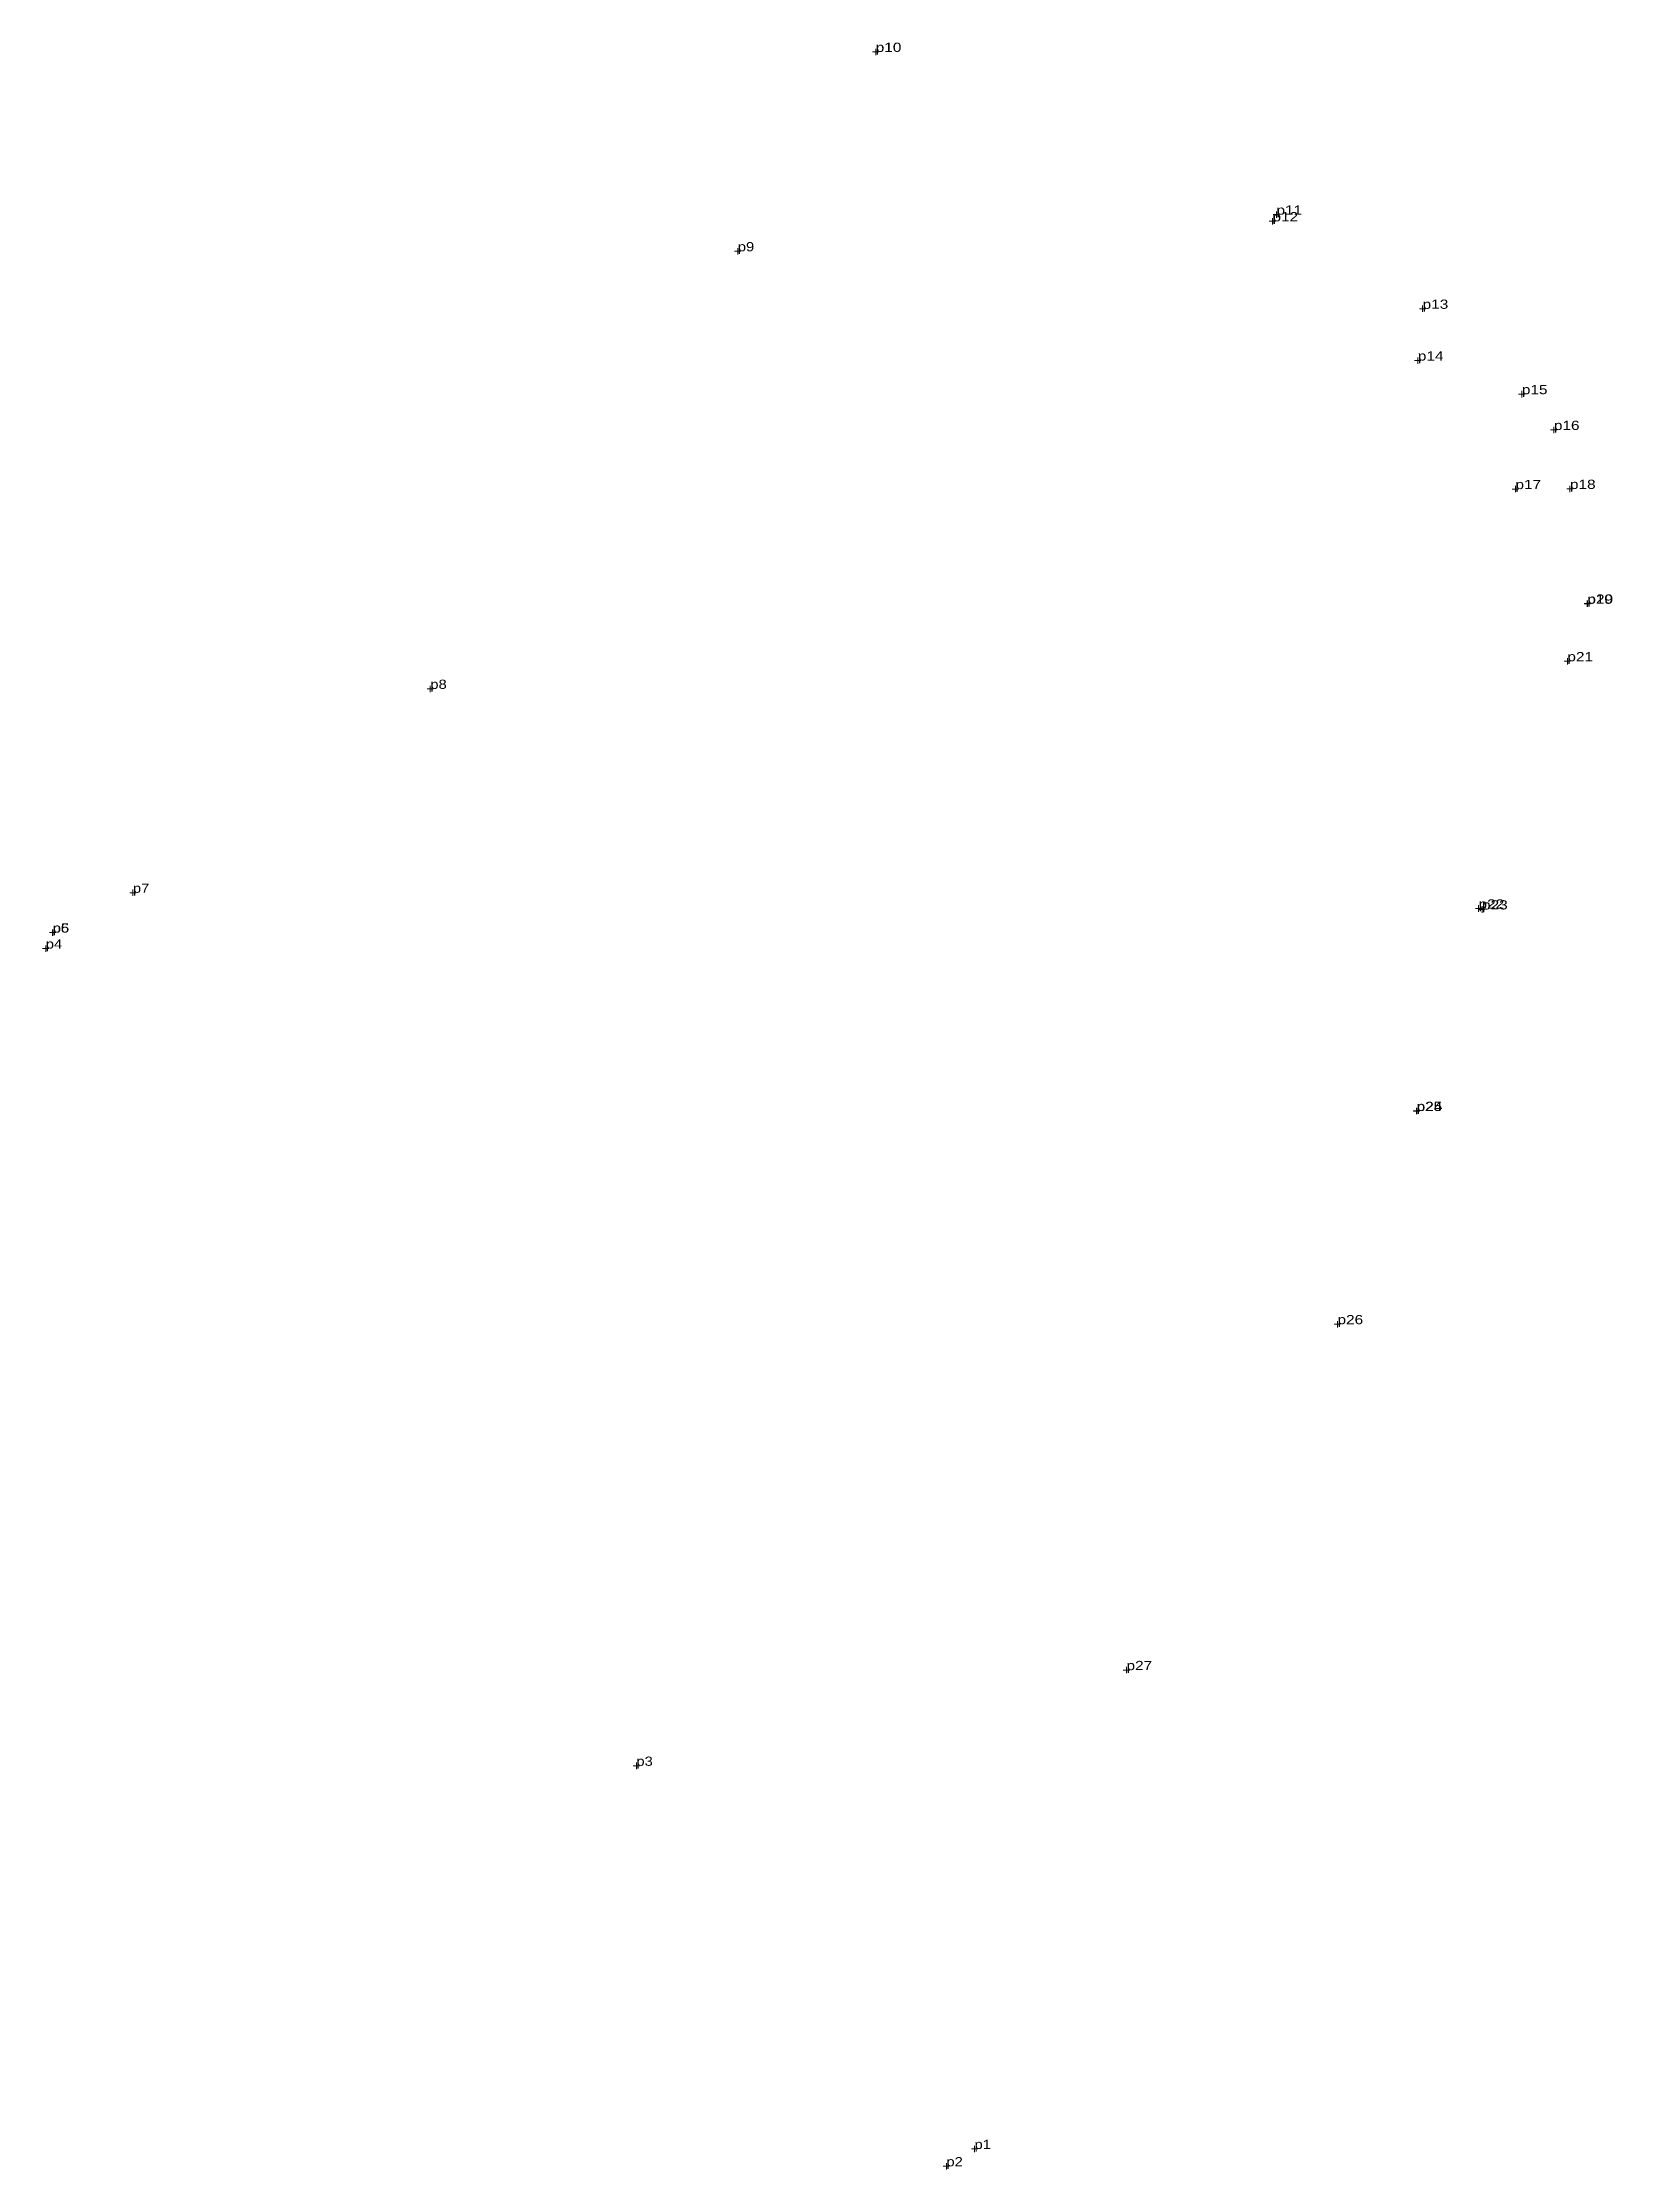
# Model space of a CAD drawing. Header units: metres. Extents: x 535697 to 550978, y 1835875 to 1842721.
# Drawn here: x 537396.8 to 537703.6, y 1838349.6 to 1838765.3 of the extents above; entities that cross this region are included whole.
import ezdxf

# ---------------------------------------------------------------- set-up
doc = ezdxf.new("R2010")
doc.units = ezdxf.units.M
doc.header["$LTSCALE"] = 0.72
doc.layers.add('12', color=7, linetype='Continuous')
doc.layers.add('7', color=7, linetype='Continuous', lineweight=13)

msp = doc.modelspace()

# ---------------------------------------------------------------- texts
at = {"layer": '12'}
for s, width, p in [('p10', 1.25, (537559.65, 1838763.48)), ('p12', 1.25, (537637.19, 1838730.37)), ('p11', 1.25, (537637.97, 1838731.67)), ('p9', 1.2, (537532.69, 1838724.51)), ('p13', 1.25, (537666.54, 1838713.27)), ('p14', 1.25, (537665.6, 1838703.16)), ('p15', 1.25, (537685.93, 1838696.58)), ('p16', 1.25, (537692.19, 1838689.59)), ('p17', 1.25, (537684.68, 1838678.04)), ('p18', 1.25, (537695.33, 1838678.07)), ('p19', 1.25, (537698.7, 1838655.62)), ('p20', 1.25, (537698.74, 1838655.65)), ('p21', 1.25, (537694.83, 1838644.39)), ('p8', 1.2, (537472.6, 1838638.99)), ('p7', 1.2, (537414.47, 1838599.14)), ('p22', 1.25, (537677.47, 1838596.06)), ('p23', 1.25, (537678.15, 1838595.88)), ('p6', 1.2, (537398.78, 1838591.36)), ('p5', 1.2, (537398.81, 1838591.36)), ('p4', 1.2, (537397.44, 1838588.24)), ('p25', 1.25, (537665.34, 1838556.5)), ('p24', 1.25, (537665.38, 1838556.48)), ('p26', 1.25, (537649.9, 1838514.82)), ('p27', 1.25, (537608.66, 1838447.22)), ('p3', 1.2, (537512.87, 1838428.52)), ('p2', 1.2, (537573.46, 1838350.25)), ('p1', 1.2, (537578.96, 1838353.64))]:
    msp.add_text(s, height=1.8, dxfattribs=dict(at, width=width)).set_placement(p)

# ---------------------------------------------------------------- linework, layer by layer
at = {"layer": '7'}
for p, q in [((537560.28, 1838763.48), (537559.03, 1838763.48)), ((537559.65, 1838762.86), (537559.65, 1838764.1)), ((537637.82, 1838730.37), (537636.57, 1838730.37)), ((537637.19, 1838729.74), (537637.19, 1838730.99)), ((537638.59, 1838731.67), (537637.35, 1838731.67)), ((537637.97, 1838731.04), (537637.97, 1838732.29)), ((537533.32, 1838724.51), (537532.07, 1838724.51)), ((537532.69, 1838723.89), (537532.69, 1838725.14)), ((537667.17, 1838713.27), (537665.92, 1838713.27)), ((537666.54, 1838712.65), (537666.54, 1838713.9)), ((537666.22, 1838703.16), (537664.97, 1838703.16)), ((537665.6, 1838702.54), (537665.6, 1838703.78)), ((537686.56, 1838696.58), (537685.31, 1838696.58)), ((537685.93, 1838695.96), (537685.93, 1838697.21)), ((537692.81, 1838689.59), (537691.56, 1838689.59)), ((537692.19, 1838688.96), (537692.19, 1838690.21)), ((537685.31, 1838678.04), (537684.06, 1838678.04)), ((537684.68, 1838677.42), (537684.68, 1838678.67)), ((537695.96, 1838678.07), (537694.71, 1838678.07)), ((537695.33, 1838677.44), (537695.33, 1838678.69)), ((537699.33, 1838655.62), (537698.08, 1838655.62)), ((537699.37, 1838655.65), (537698.12, 1838655.65)), ((537698.7, 1838655), (537698.7, 1838656.25)), ((537698.74, 1838655.02), (537698.74, 1838656.27)), ((537695.45, 1838644.39), (537694.2, 1838644.39)), ((537694.83, 1838643.77), (537694.83, 1838645.01)), ((537473.22, 1838638.99), (537471.97, 1838638.99)), ((537472.6, 1838638.36), (537472.6, 1838639.61)), ((537415.1, 1838599.14), (537413.85, 1838599.14)), ((537414.47, 1838598.51), (537414.47, 1838599.76)), ((537678.09, 1838596.06), (537676.85, 1838596.06)), ((537677.47, 1838595.44), (537677.47, 1838596.69)), ((537678.77, 1838595.88), (537677.53, 1838595.88)), ((537678.15, 1838595.25), (537678.15, 1838596.5)), ((537397.44, 1838587.62), (537397.44, 1838588.86)), ((537399.41, 1838591.36), (537398.16, 1838591.36)), ((537399.43, 1838591.36), (537398.18, 1838591.36)), ((537398.78, 1838590.74), (537398.78, 1838591.98)), ((537398.81, 1838590.73), (537398.81, 1838591.98)), ((537398.06, 1838588.24), (537396.81, 1838588.24)), ((537665.96, 1838556.5), (537664.71, 1838556.5)), ((537666.01, 1838556.48), (537664.76, 1838556.48)), ((537665.34, 1838555.88), (537665.34, 1838557.12)), ((537665.38, 1838555.86), (537665.38, 1838557.11)), ((537650.52, 1838514.82), (537649.27, 1838514.82)), ((537649.9, 1838514.2), (537649.9, 1838515.44)), ((537609.29, 1838447.22), (537608.04, 1838447.22)), ((537608.66, 1838446.6), (537608.66, 1838447.84)), ((537513.49, 1838428.52), (537512.25, 1838428.52)), ((537512.87, 1838427.89), (537512.87, 1838429.14)), ((537579.59, 1838353.64), (537578.34, 1838353.64)), ((537578.96, 1838353.01), (537578.96, 1838354.26)), ((537574.09, 1838350.25), (537572.84, 1838350.25)), ((537573.46, 1838349.63), (537573.46, 1838350.88))]:
    msp.add_line(p, q, dxfattribs=at)

msp.set_redraw_order([(e.dxf.handle, doc.entitydb.next_handle()) for e in msp.query("TEXT MTEXT ATTDEF DIMENSION ARC_DIMENSION")])  # texts and dimensions are drawn at this point

doc.saveas('drawing.dxf')
